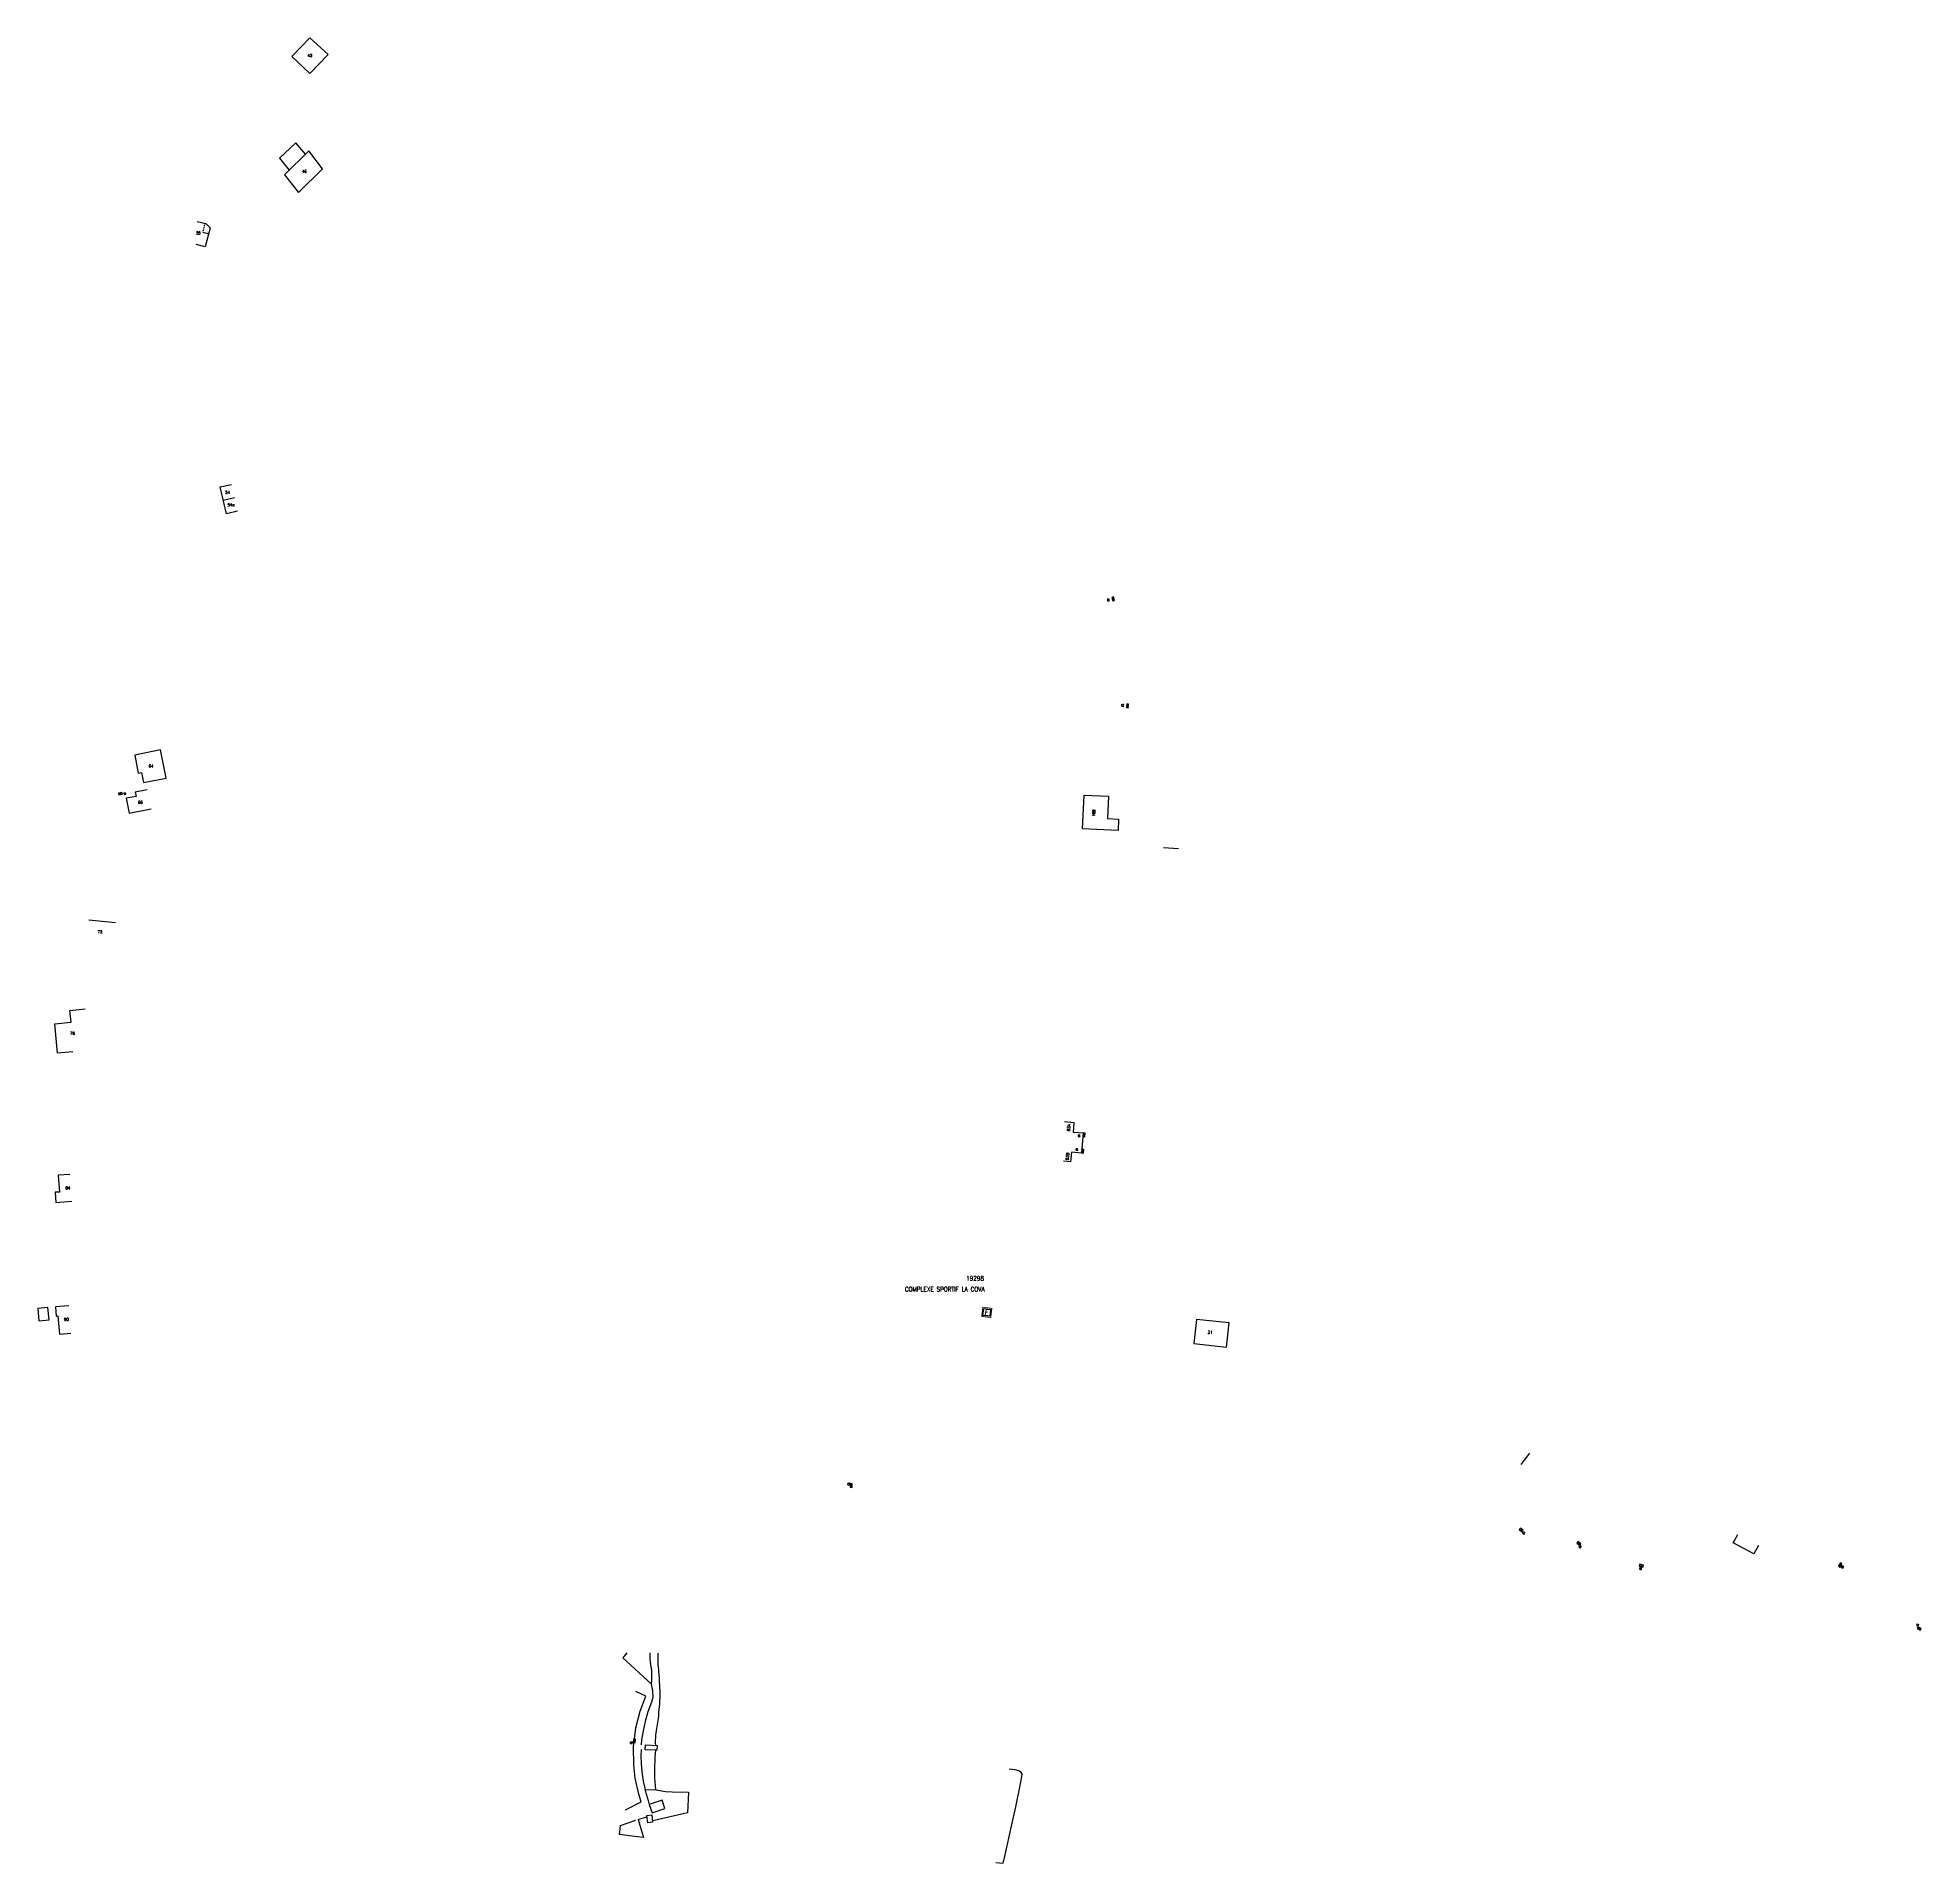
# Model space of a CAD drawing. Header units: millimetres. Extents: x 254174 to 254994, y 44076 to 44871.
import ezdxf
from ezdxf.enums import TextEntityAlignment as Align

# ---------------------------------------------------------------- set-up
doc = ezdxf.new("R2010")
doc.units = ezdxf.units.MM
doc.linetypes.add('DASHED', pattern=[0.75, 0.5, -0.25])
doc.layers.get('0').update_dxf_attribs({"linetype": 'CONTINUOUS'})
for name, color, linetype in [('M_200', 7, 'CONTINUOUS'), ('W0014', 7, 'CONTINUOUS'), ('W0100', 7, 'CONTINUOUS'), ('W0101', 7, 'CONTINUOUS'), ('W0103', 1, 'CONTINUOUS'), ('W0104', 1, 'CONTINUOUS'), ('W0106', 7, 'CONTINUOUS'), ('W0211', 2, 'CONTINUOUS'), ('W0214', 2, 'CONTINUOUS'), ('W0310', 3, 'CONTINUOUS'), ('W0322', 7, 'CONTINUOUS'), ('W0432', 7, 'CONTINUOUS'), ('W0991', 7, 'CONTINUOUS')]:
    doc.layers.add(name, color=color, linetype=linetype)
doc.styles.add('M_ROMANS', font='ROMANS.shx', dxfattribs={"width": 0.75})
doc.styles.get("Standard").update_dxf_attribs({"font": 'romans.shx', "width": 0.85})

# ---------------------------------------------------------------- blocks, each defined once
blk = doc.blocks.new('*U1')
at = {"layer": 'M_200', "color": 0, "linetype": 'Continuous', "const_width": 0.35, "flags": 128}
blk.add_lwpolyline([(4.47, 3.46), (3.97, -0.5), (0, 0), (0.5, 3.97)], close=True, dxfattribs=at)
at = {"layer": 'M_200', "color": 0, "linetype": 'Continuous'}
blk.add_lwpolyline([(0.94, 3.41), (3.91, 3.03), (3.54, 0.05), (0.56, 0.43)], close=True, dxfattribs=at)
at = {"layer": 'M_200', "insert": (2.24, 1.73), "char_height": 2.5, "width": 4, "attachment_point": 5, "rotation": 352.74982}
blk.add_mtext('E', dxfattribs=at)
at = {"layer": 'M_200', "color": 0, "linetype": 'Continuous', "width": 0.85}
for tag, p in [('NUM', (2, 17.06)), ('NOM', (2, 10.65))]:
    blk.add_attdef(tag, text='', height=4, dxfattribs=at).set_placement(p, align=Align.MIDDLE)
at = {"layer": 'M_200', "color": 0, "linetype": 'Continuous', "style": 'M_ROMANS', "width": 0.75, "flags": 3}
for tag, p in [('DEF_COUP', (1.87, -5.49)), ('DEF_TYPE', (1.87, -7.99)), ('DEF_LEG', (1.87, -2.99))]:
    blk.add_attdef(tag, text='', height=1.2, dxfattribs=at).set_placement(p, align=Align.MIDDLE)
blk = doc.blocks.new('*U9')
at = {"flags": 128}
for points in [[(0.8, 0.8), (-0.8, 0.8)], [(-0.8, 0.8), (-0.8, 0)], [(0.8, 0.8), (-0.8, 0)], [(-0.8, 0), (0.8, 0)], [(0.39, 1.3), (-0.41, 1.3)], [(0.4, 2.1), (-0.4, 2.1)], [(-0.4, 2.1), (-0.4, 1.7)], [(0, 1.7), (-0.4, 1.7)], [(0.4, 1.3), (0.4, 2.1)], [(0.8, 0), (0.8, 0.8)]]:
    blk.add_lwpolyline(points, dxfattribs=at)
blk = doc.blocks.new('*U3')
at = {"flags": 128}
for points in [[(-0.96, 1.56), (-1.76, 1.55)], [(-1.76, 1.55), (-1.76, 1.15)], [(-1.36, 1.15), (-1.76, 1.15)], [(-0.96, 0.76), (-1.76, 0.75)], [(-0.95, 0.76), (-0.96, 1.56)], [(0.8, 0.8), (-0.8, 0.8)], [(-0.8, 0.8), (-0.8, 0)], [(0.8, 0.8), (-0.8, 0)], [(-0.8, 0), (0.8, 0)], [(0.8, 0), (0.8, 0.8)]]:
    blk.add_lwpolyline(points, dxfattribs=at)
blk = doc.blocks.new('*U4')
at = {"flags": 128}
for points in [[(-1.34, 1.09), (-2.14, 1.09)], [(-2.14, 1.09), (-2.14, 0.69)], [(-1.74, 0.69), (-2.14, 0.69)], [(-1.34, 0.29), (-2.14, 0.29)], [(-1.34, 0.29), (-1.34, 1.09)], [(0.8, 0.8), (-0.8, 0.8)], [(-0.8, 0.8), (-0.8, 0)], [(0.8, 0.8), (-0.8, 0)], [(-0.8, 0), (0.8, 0)], [(0.8, 0), (0.8, 0.8)]]:
    blk.add_lwpolyline(points, dxfattribs=at)
blk = doc.blocks.new('*U5')
at = {"flags": 128}
for points in [[(0.8, 0.8), (-0.8, 0.8)], [(-0.8, 0.8), (-0.8, 0)], [(0.8, 0.8), (-0.8, 0)], [(-0.8, 0), (0.8, 0)], [(0.8, 0), (0.8, 0.8)], [(-0.55, -0.47), (-0.57, -1.27)], [(-0.57, -1.27), (-0.17, -1.28)], [(0.25, -0.49), (-0.55, -0.47)], [(-0.16, -0.88), (-0.17, -1.28)], [(0.25, -0.49), (0.23, -1.29)]]:
    blk.add_lwpolyline(points, dxfattribs=at)
blk = doc.blocks.new('*U6')
at = {"flags": 128}
for points in [[(-1.67, 1.88), (-1.63, 1.08)], [(-1.66, 1.88), (-0.87, 1.92)], [(-1.63, 1.08), (-0.83, 1.13)], [(-1.25, 1.5), (-0.85, 1.52)], [(-0.83, 1.13), (-0.85, 1.52)], [(0.8, 0.8), (-0.8, 0.8)], [(-0.8, 0.8), (-0.8, 0)], [(0.8, 0.8), (-0.8, 0)], [(-0.8, 0), (0.8, 0)], [(0.8, 0), (0.8, 0.8)]]:
    blk.add_lwpolyline(points, dxfattribs=at)
blk = doc.blocks.new('*U7')
at = {"flags": 128}
for points in [[(0.8, 0.8), (-0.8, 0.8)], [(-0.8, 0.8), (-0.8, 0)], [(0.8, 0.8), (-0.8, 0)], [(-0.8, 0), (0.8, 0)], [(0.8, 0), (0.8, 0.8)], [(0.19, -2.12), (0.18, -1.32)], [(0.19, -2.12), (0.99, -2.11)], [(0.98, -1.31), (0.58, -1.32)], [(0.59, -1.72), (0.58, -1.32)], [(0.99, -2.11), (0.98, -1.31)]]:
    blk.add_lwpolyline(points, dxfattribs=at)
blk = doc.blocks.new('*U8')
at = {"flags": 128}
for points in [[(0.8, 0.8), (-0.8, 0.8)], [(-0.8, 0.8), (-0.8, 0)], [(0.8, 0.8), (-0.8, 0)], [(-0.8, 0), (0.8, 0)], [(0.8, 0), (0.8, 0.8)], [(-0.98, -2.54), (-0.98, -1.74)], [(-0.98, -2.54), (-0.18, -2.54)], [(-0.58, -2.14), (-0.58, -1.74)], [(-0.18, -1.74), (-0.58, -1.74)], [(-0.18, -2.54), (-0.18, -1.74)]]:
    blk.add_lwpolyline(points, dxfattribs=at)
blk = doc.blocks.new('*U10')
at = {"flags": 128}
for points in [[(0.8, 0.8), (-0.8, 0.8)], [(-0.8, 0.8), (-0.8, 0)], [(0.8, 0.8), (-0.8, 0)], [(-0.8, 0), (0.8, 0)], [(0.8, 0), (0.8, 0.8)], [(-0.19, -1.08), (-0.99, -1.08)], [(-0.18, -0.28), (-0.98, -0.28)], [(-0.98, -0.28), (-0.98, -0.68)], [(-0.58, -0.68), (-0.98, -0.68)], [(-0.18, -1.08), (-0.18, -0.28)]]:
    blk.add_lwpolyline(points, dxfattribs=at)
blk = doc.blocks.new('*U11')
at = {"flags": 128}
for points in [[(0.8, 0.8), (-0.8, 0.8)], [(-0.8, 0.8), (-0.8, 0)], [(0.8, 0.8), (-0.8, 0)], [(-0.8, 0), (0.8, 0)], [(0.8, 0), (0.8, 0.8)], [(1.36, -0.4), (0.56, -0.4)], [(0.56, -0.4), (0.57, -0.8)], [(1.36, -1.2), (0.56, -1.2)], [(0.97, -0.8), (0.57, -0.8)], [(1.37, -1.2), (1.36, -0.4)]]:
    blk.add_lwpolyline(points, dxfattribs=at)
blk = doc.blocks.new('*U12')
at = {"flags": 128}
for points in [[(0.8, 0.8), (-0.8, 0.8)], [(-0.8, 0.8), (-0.8, 0)], [(0.8, 0.8), (-0.8, 0)], [(-0.8, 0), (0.8, 0)], [(0.8, 0), (0.8, 0.8)], [(1.51, 0.46), (2.31, 0.46)], [(1.51, 0.46), (1.51, -0.34)], [(1.91, 0.06), (2.31, 0.06)], [(2.31, -0.34), (2.31, 0.06)], [(1.51, -0.34), (2.31, -0.34)]]:
    blk.add_lwpolyline(points, dxfattribs=at)
blk = doc.blocks.new('*U13')
at = {"flags": 128}
for points in [[(0.8, 0.8), (-0.8, 0.8)], [(-0.8, 0.8), (-0.8, 0)], [(0.8, 0.8), (-0.8, 0)], [(-0.8, 0), (0.8, 0)], [(-0.39, 2.9), (0.41, 2.9)], [(-0.39, 2.9), (-0.39, 2.1)], [(-0.39, 2.1), (0.41, 2.1)], [(0.01, 2.5), (0.41, 2.5)], [(0.41, 2.1), (0.41, 2.5)], [(0.8, 0), (0.8, 0.8)]]:
    blk.add_lwpolyline(points, dxfattribs=at)
blk = doc.blocks.new('*U14')
at = {"flags": 128}
for points in [[(0.8, 0.8), (-0.8, 0.8)], [(-0.8, 0.8), (-0.8, 0)], [(0.8, 0.8), (-0.8, 0)], [(-0.8, 0), (0.8, 0)], [(-0.08, 3.02), (-0.31, 2.25)], [(-0.31, 2.25), (0.07, 2.14)], [(0.68, 2.79), (-0.08, 3.02)], [(0.18, 2.52), (0.07, 2.14)], [(0.68, 2.78), (0.45, 2.02)], [(0.8, 0), (0.8, 0.8)]]:
    blk.add_lwpolyline(points, dxfattribs=at)

msp = doc.modelspace()

# ---------------------------------------------------------------- linework, layer by layer
at = {"layer": 'W0014', "color": 252}
msp.add_lwpolyline([(254590.63, 44076.17), (254593.78, 44075.89), (254594.74, 44079.62), (254597.43, 44092.03), (254599.33, 44100.42), (254601.33, 44110.5), (254602.02, 44114.54), (254601.96, 44115), (254601.68, 44115.43), (254600.66, 44116.09), (254599.11, 44116.6), (254596.36, 44116.9)], dxfattribs=at)
at = {"layer": 'W0100', "color": 252}
msp.add_line((254819.3, 44249.43), (254823.02, 44254.39), dxfattribs=at)
for points in [[(254290.21, 44819.85), (254285.99, 44824.83), (254278.86, 44818.14), (254283.1, 44812.84)], [(254429.48, 44099.24), (254436.25, 44102.6), (254435.27, 44105.94), (254433.72, 44112.99), (254433.04, 44118.81), (254432.99, 44126.53), (254434.04, 44134.8), (254435.86, 44142.14), (254438.34, 44148.62), (254433.94, 44150.61), (254433.94, 44150.61)], [(254440.71, 44154.01), (254441.16, 44151.02), (254441.42, 44148.32), (254441.12, 44147.04), (254440.82, 44146.03), (254439.25, 44141.76), (254437.96, 44137.62), (254437.11, 44133.54), (254436.49, 44129.71), (254436.29, 44127.5)], [(254436.22, 44125.46), (254436.15, 44122.51), (254436.29, 44119.37), (254436.6, 44115.77), (254437.16, 44111.68), (254437.72, 44109.11), (254437.98, 44107.56), (254439.34, 44103.16), (254439.82, 44101.48)]]:
    msp.add_lwpolyline(points, dxfattribs=at)
for points in [[(254297.66, 44813.47), (254291.7, 44821.32), (254281.02, 44810.8), (254287.18, 44803.16)], [(254676.76, 44302.1), (254691.05, 44300.58), (254692.16, 44311.12), (254677.88, 44312.63)]]:
    msp.add_lwpolyline(points, close=True, dxfattribs=at)
at = {"layer": 'W0100', "color": 252, "flags": 128}
for points in [[(254243.14, 44790.59), (254246.89, 44789.64), (254248.68, 44787.81), (254246.59, 44779.57), (254242.64, 44780.57)], [(254663.65, 44518.06), (254663.65, 44518.06), (254670.06, 44517.59)], [(254620.57, 44398.74), (254624.61, 44398.4), (254624.32, 44394.21), (254628.7, 44393.85), (254627.92, 44385.08), (254623.54, 44385.45), (254623.19, 44381.26), (254620.01, 44381.53)], [(254922.48, 44214.19), (254920.48, 44210.58), (254911.47, 44215.45), (254913.48, 44219.08)]]:
    msp.add_lwpolyline(points, dxfattribs=at)
at = {"layer": 'W0100', "color": 252, "linetype": 'DASHED', "flags": 128}
msp.add_lwpolyline([(254246.44, 44789.75), (254245.47, 44785.92), (254248.03, 44785.28)], dxfattribs=at)
at = {"layer": 'W0100', "color": 252, "flags": 128}
msp.add_lwpolyline([(254643.84, 44525.4), (254628.35, 44526.26), (254629.05, 44540.88), (254639.66, 44540.42), (254639.24, 44530.67), (254644.06, 44530.39)], close=True, dxfattribs=at)
at = {"layer": 'W0101', "color": 252}
for points in [[(254284.21, 44862.42), (254292.12, 44870.57), (254300.02, 44863.2), (254292.13, 44855.03), (254284.21, 44862.42)], [(254260.65, 44664.41), (254255.77, 44663.31), (254253.14, 44675.02), (254258.02, 44676.12)], [(254259.33, 44670.26), (254254.45, 44669.17)], [(254221.37, 44543.22), (254216.14, 44542.19), (254216.51, 44540.33), (254212.19, 44539.48), (254213.47, 44533), (254223.02, 44534.89)], [(254195.93, 44486.55), (254207.48, 44485.39)]]:
    msp.add_lwpolyline(points, dxfattribs=at)
at = {"layer": 'W0101', "color": 252, "flags": 128}
for points in [[(254227.12, 44560.53), (254215.91, 44558.32), (254217.47, 44550.41), (254218.85, 44550.68), (254219.7, 44546.36), (254229.53, 44548.3), (254227.12, 44560.53)], [(254188.93, 44429.18), (254182.33, 44428.54), (254181.1, 44441.3), (254188.21, 44441.98), (254187.71, 44447.17), (254194.38, 44447.81)], [(254187.62, 44375.74), (254182.63, 44375.37), (254183.18, 44368.1), (254181.31, 44367.96), (254181.64, 44363.54), (254188.5, 44364.06)], [(254187.17, 44318.57), (254181.39, 44318.09), (254181.72, 44314.11), (254182.51, 44314.17), (254183.17, 44306.2), (254188.16, 44306.61)]]:
    msp.add_lwpolyline(points, dxfattribs=at)
at = {"layer": 'W0103', "color": 252}
for points in [[(254439.82, 44101.48), (254441.05, 44097.89), (254446.63, 44099.81), (254445.4, 44103.39)], [(254440.92, 44096.97), (254441.29, 44093.75), (254439.13, 44093.5), (254438.76, 44096.72), (254440.92, 44096.97)]]:
    msp.add_lwpolyline(points, close=True, dxfattribs=at)
at = {"layer": 'W0104', "color": 252, "flags": 128}
msp.add_lwpolyline([(254173.68, 44317.45), (254174.12, 44312.07), (254178.61, 44312.44), (254178.16, 44317.83)], close=True, dxfattribs=at)
at = {"layer": 'W0106', "color": 252}
msp.add_lwpolyline([(254443.04, 44125.18), (254438.07, 44125.35), (254438.15, 44127.39), (254443.26, 44127.17)], close=True, dxfattribs=at)
at = {"layer": 'W0211', "color": 252}
for points in [[(254442.6, 44127.2), (254442.56, 44128.36), (254442.57, 44129.52), (254442.61, 44130.69), (254442.69, 44131.85), (254442.78, 44132.74), (254442.91, 44133.63), (254443.05, 44134.51), (254443.2, 44135.39), (254443.36, 44136.27), (254443.51, 44137.16), (254443.65, 44138.04), (254443.77, 44138.93), (254443.91, 44140.21), (254444.05, 44141.49), (254444.18, 44142.77), (254444.3, 44144.05), (254444.4, 44145.33), (254444.48, 44146.62), (254444.54, 44147.9), (254444.58, 44149.19), (254444.58, 44149.73), (254444.56, 44150.26), (254444.54, 44150.8), (254444.5, 44151.33), (254444.47, 44151.87), (254444.43, 44152.4), (254444.4, 44152.93), (254444.37, 44153.47), (254444.36, 44153.71), (254444.35, 44153.96), (254444.34, 44154.21), (254444.33, 44154.45), (254444.32, 44154.7), (254444.31, 44154.94), (254444.3, 44155.19), (254444.3, 44155.44), (254444.28, 44155.79), (254444.27, 44156.15), (254444.26, 44156.5), (254444.23, 44156.85), (254444.21, 44157.13), (254444.19, 44157.4), (254444.16, 44157.67), (254444.13, 44157.94), (254444.1, 44158.21), (254444.07, 44158.48), (254444.04, 44158.75), (254444.02, 44159.02), (254443.92, 44160.12), (254443.81, 44161.22), (254443.73, 44162.32), (254443.68, 44163.42), (254443.67, 44164.04), (254443.67, 44164.67), (254443.67, 44165.29), (254443.68, 44165.91), (254443.7, 44166.53), (254443.73, 44167.15), (254443.76, 44167.57)], [(254442.43, 44122.07), (254442.65, 44125.19)], [(254442.69, 44107.96), (254442.51, 44109.67), (254442.37, 44111.39), (254442.27, 44113.12), (254442.21, 44114.84), (254442.2, 44116.65), (254442.23, 44118.46), (254442.31, 44120.26), (254442.43, 44122.07)]]:
    msp.add_lwpolyline(points, dxfattribs=at)
at = {"layer": 'W0214', "color": 252}
msp.add_lwpolyline([(254440.1, 44167.57), (254440.04, 44166.85), (254440.04, 44165.8), (254440.09, 44164.76), (254440.16, 44163.71), (254440.21, 44163.19), (254440.29, 44162.67), (254440.38, 44162.15), (254440.47, 44161.63), (254440.57, 44161.11), (254440.66, 44160.59), (254440.73, 44160.07), (254440.78, 44159.54), (254440.84, 44158.16), (254440.85, 44156.78), (254440.81, 44155.39), (254440.71, 44154.01)], dxfattribs=at)
at = {"layer": 'W0310', "color": 252}
for points in [[(254430.03, 44167.57), (254428.33, 44165.36), (254440.71, 44154.01)], [(254437.86, 44107.83), (254442.01, 44108.09), (254446.88, 44107.13), (254449.76, 44107.07), (254456.91, 44106.85), (254456.48, 44097.86), (254441.34, 44094.32)], [(254426.82, 44088.36), (254427.28, 44092.35), (254433.96, 44094.61)], [(254434.98, 44094.99), (254438.61, 44096.14)]]:
    msp.add_lwpolyline(points, dxfattribs=at)
at = {"layer": 'W0322', "color": 252}
msp.add_lwpolyline([(254434.98, 44094.99), (254437.33, 44087.06), (254432.42, 44087.67), (254426.82, 44088.36)], dxfattribs=at)

# ---------------------------------------------------------------- block references
at = {"layer": 'M_200'}
ref = msp.add_blockref('*U1', (254584.46, 44313.97), dxfattribs=at)
ref.add_attrib('NUM', '19298', dxfattribs={"color": 0, "linetype": 'Continuous', "height": 2, "width": 0.85}).set_placement((254581.59, 44330.53), align=Align.MIDDLE)
ref.add_attrib('NOM', 'COMPLEXE SPORTIF LA COVA', dxfattribs={"color": 0, "linetype": 'Continuous', "height": 2, "width": 0.85}).set_placement((254568.4, 44325.79), align=Align.MIDDLE)
at = {"layer": 'W0432'}
for name, p, rotation in [('*U14', (254642.08, 44626.39), 106.8472553211495), ('*U13', (254648.33, 44579.66), 83.64776292357168), ('*U12', (254209.73, 44541.13), 11.16488017505159), ('*U7', (254628.63, 44393.05), 264.6686009723099), ('*U8', (254627.99, 44385.88), 264.6686009723099), ('*U10', (254527.31, 44240.39), 265.7320192928086), ('*U4', (254819.5, 44221.26), 139.6125486799769), ('*U3', (254844.6, 44215.41), 140.512832142934), ('*U9', (254871.64, 44205.82), 163.9707144640379), ('*U5', (254958.43, 44205.52), 58.96978935384838), ('*U6', (254992.21, 44177.7), 332.6785322820685), ('*U11', (254432.95, 44129.24), 262.7709785730992)]:
    msp.add_blockref(name, p, dxfattribs=dict(at, rotation=rotation))

# ---------------------------------------------------------------- texts
at = {"layer": 'W0991', "color": 252}
for s, p in [('42', (254291.08, 44862.16)), ('54', (254255.27, 44672)), ('54a', (254256.27, 44666.6)), ('64', (254221.93, 44552.94)), ('66', (254217.26, 44537.14)), ('72', (254199.73, 44480.7)), ('76', (254187.73, 44436.56)), ('84', (254185.77, 44369.22)), ('90', (254185.1, 44312.05)), ('31', (254682.78, 44306.38))]:
    msp.add_text(s, height=1.25, dxfattribs=at).set_placement(p)
at = {"layer": 'W0991', "color": 252, "width": 0.85}
for s, p in [('46', (254288.71, 44811.81)), ('55', (254242.67, 44784.95))]:
    msp.add_text(s, height=1.25, dxfattribs=at).set_placement(p)
msp.add_text('69A', height=1.25, rotation=266.78837, dxfattribs=at).set_placement((254633.28, 44533.2), align=Align.MIDDLE)
at = {"layer": 'W0991', "color": 252}
for s, rotation, p in [('83A', 85.29878, (254622.35, 44396.12)), ('83B', 83.55519, (254621.83, 44383.6))]:
    msp.add_text(s, height=1.25, rotation=rotation, dxfattribs=at).set_placement(p, align=Align.MIDDLE)

doc.saveas('drawing.dxf')
